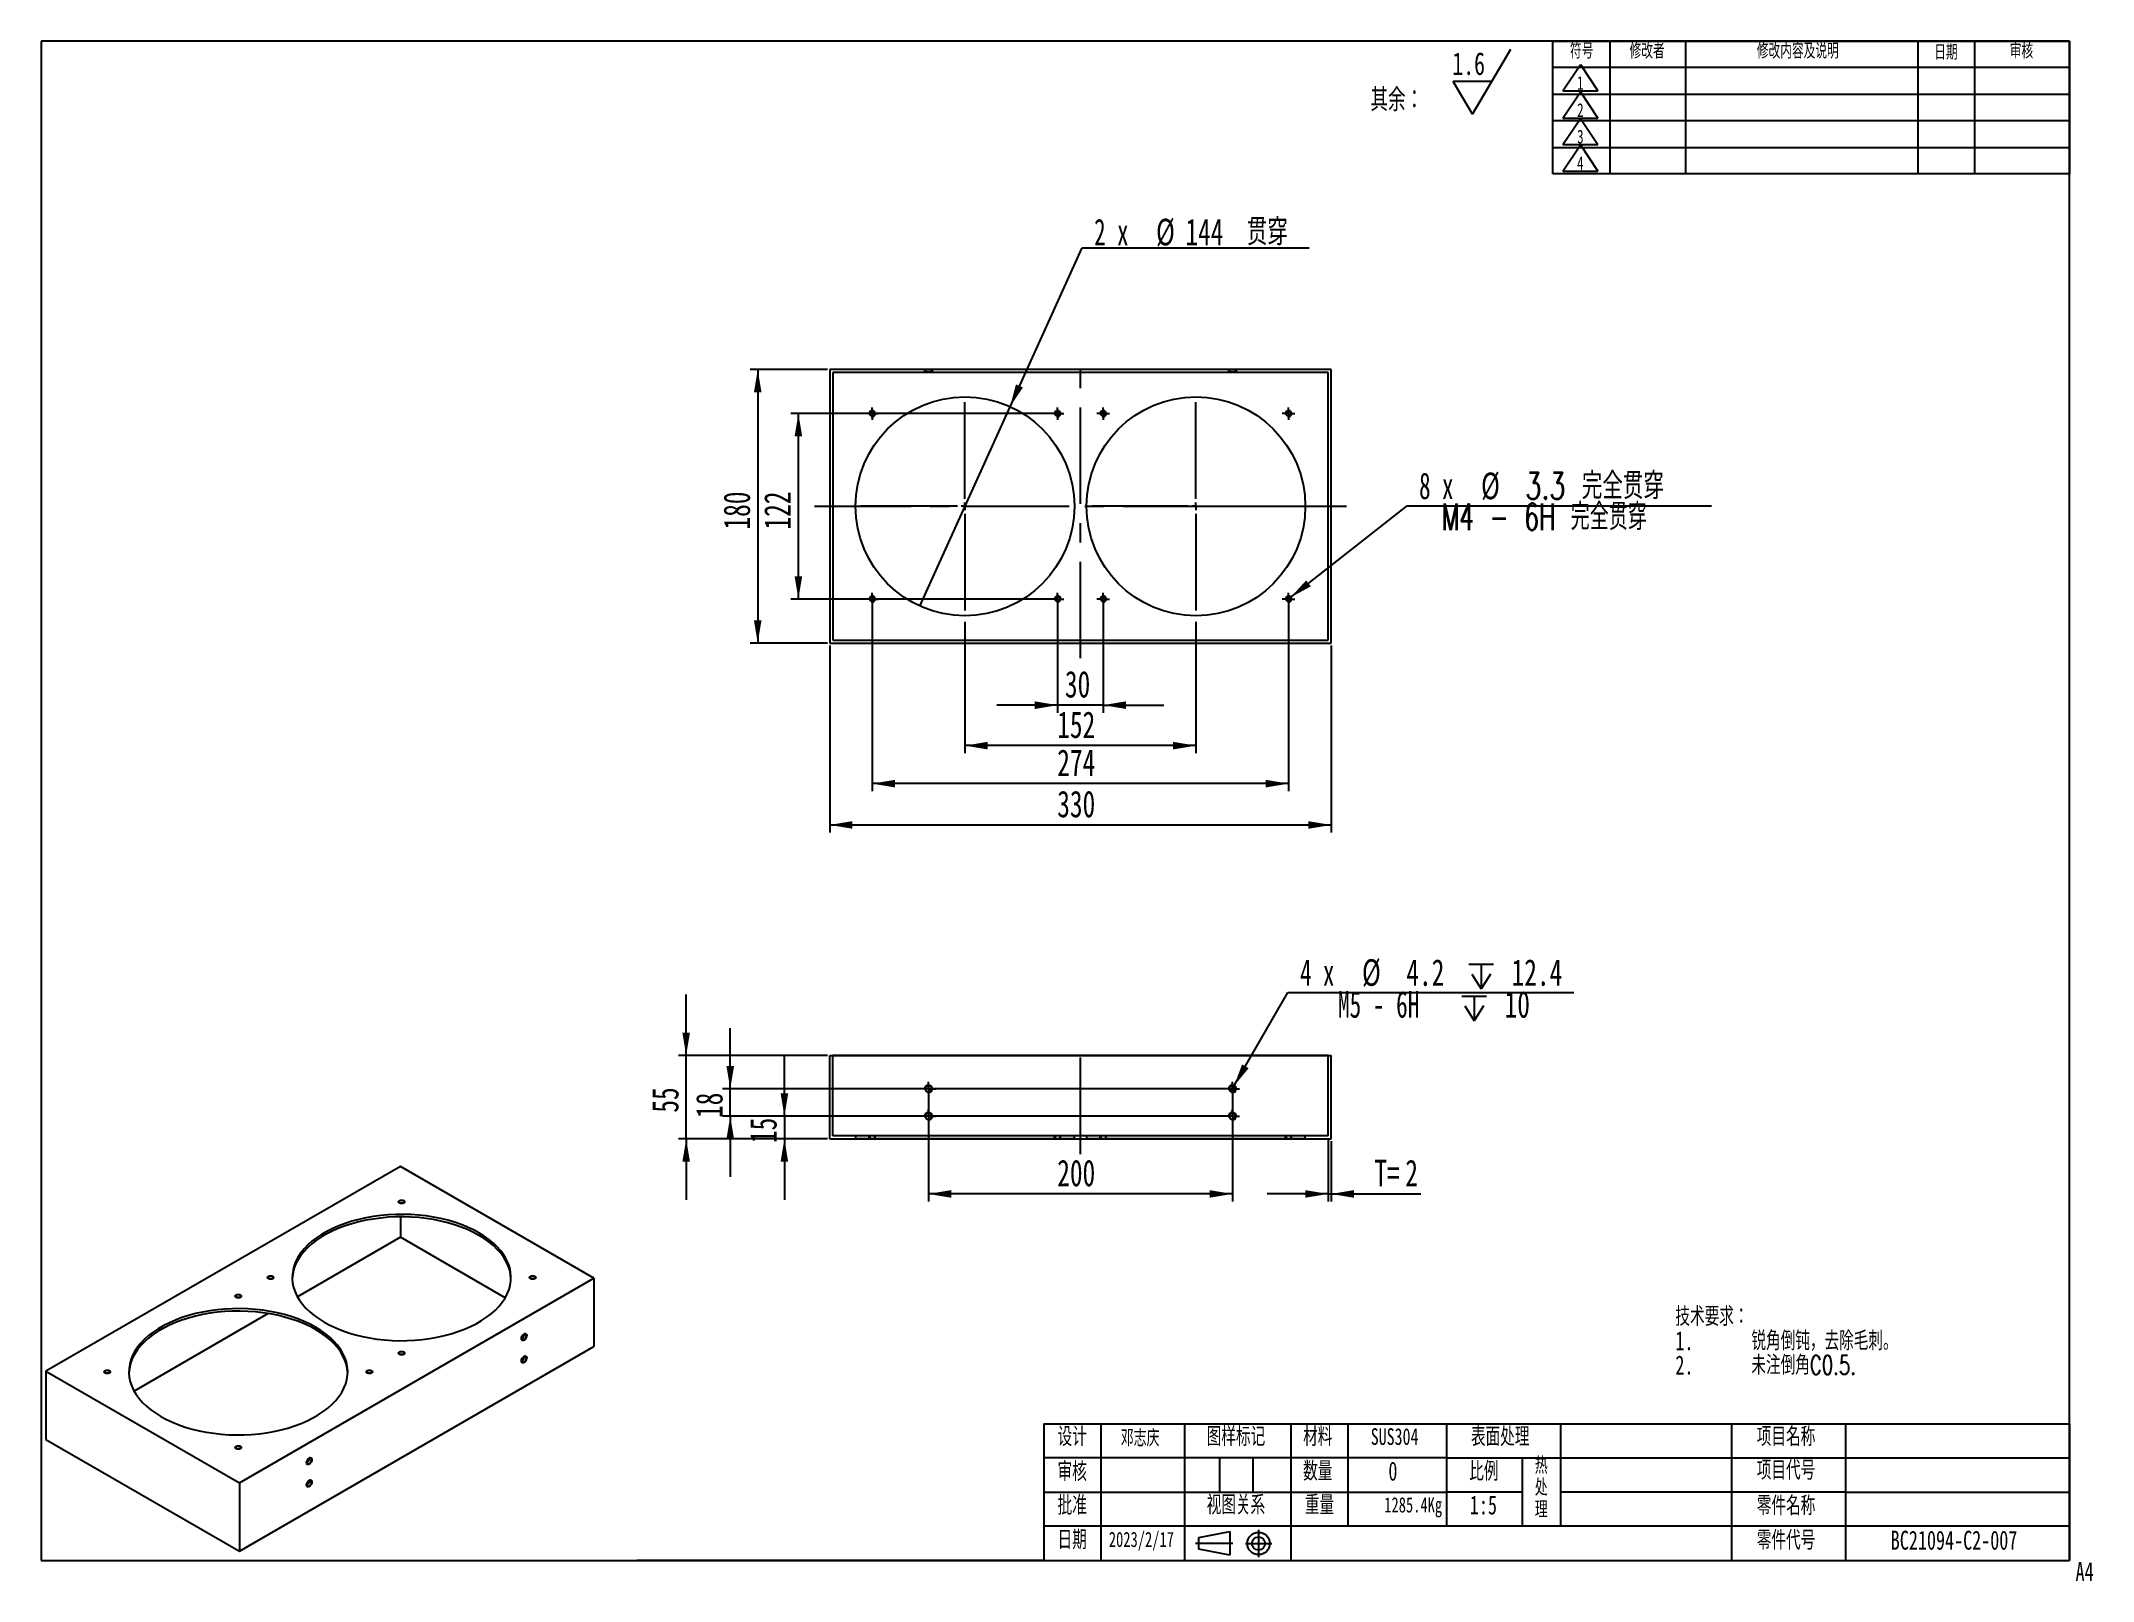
# Model space of a CAD drawing. Extents: x 25 to 295, y 2 to 205.
import ezdxf

# ---------------------------------------------------------------- set-up
doc = ezdxf.new("R2010")
doc.units = 0
doc.linetypes.add('CENTERX2', pattern=[20.32, 12.7, -2.54, 2.54, -2.54])
doc.linetypes.add('HIDDEN', pattern=[1.905, 1.27, -0.635])
doc.layers.get('0').update_dxf_attribs({"linetype": 'CONTINUOUS'})
for name, color, linetype in [('BOM', 7, 'CONTINUOUS'), ('CENTER', 52, 'CENTERX2'), ('FRAME', 7, 'CONTINUOUS'), ('NOTE', 7, 'CONTINUOUS'), ('SIZE', 5, 'CONTINUOUS')]:
    doc.layers.add(name, color=color, linetype=linetype)
doc.styles.add('SLDTEXTSTYLE0', font='TXT', dxfattribs={"width": 0.7, "bigfont": 'bigfont'})
doc.styles.add('SLDTEXTSTYLE1', font='TXT', dxfattribs={"width": 0.7})
doc.styles.add('SLDTEXTSTYLE2', font='TXT', dxfattribs={"width": 0.633333})
doc.styles.add('SLDTEXTSTYLE3', font='TXT', dxfattribs={"width": 0.65, "bigfont": 'bigfont'})
doc.styles.add('SLDTEXTSTYLE4', font='TXT', dxfattribs={"width": 0.642857})
doc.dimstyles.new('SLDDIMSTYLE0', dxfattribs={"dimtxt": 3.5, "dimasz": 3, "dimexe": 0, "dimexo": 0.0625, "dimgap": 0.875, "dimtad": 2, "dimdec": 3, "dimlfac": 5, "dimrnd": 1e-09, "dimzin": 12, "dimdsep": 46, "dimtxsty": 'SLDTEXTSTYLE1', "dimsah": 1, "dimcen": 0.09, "dimadec": 0, "dimazin": 0, "dimtfac": 1, "dimtdec": 3, "dimtmove": 0, "dimatfit": 0, "dimfxl": 1, "dimtolj": 1, "dimtzin": 12, "dimarcsym": 0})
doc.dimstyles.new('SLDDIMSTYLE1', dxfattribs={"dimtxt": 3.5, "dimasz": 3, "dimexe": 0, "dimexo": 0.0625, "dimgap": 0.875, "dimtad": 2, "dimdec": 3, "dimlfac": 5, "dimrnd": 1e-09, "dimzin": 12, "dimdsep": 46, "dimtxsty": 'SLDTEXTSTYLE1', "dimsah": 1, "dimcen": 0.09, "dimadec": 0, "dimazin": 0, "dimtfac": 1, "dimtdec": 3, "dimtofl": 0, "dimtmove": 0, "dimatfit": 3, "dimfxl": 1, "dimtolj": 1, "dimtzin": 12, "dimarcsym": 0})
doc.dimstyles.new('SLDDIMSTYLE2', dxfattribs={"dimtxt": 3.5, "dimasz": 3, "dimexe": 0, "dimexo": 0.0625, "dimgap": 0.875, "dimtad": 0, "dimtih": 1, "dimtoh": 1, "dimdec": 3, "dimlfac": 5, "dimrnd": 1e-09, "dimzin": 12, "dimdsep": 46, "dimtxsty": 'SLDTEXTSTYLE1', "dimblk1": 'NONE', "dimsah": 1, "dimcen": 0, "dimadec": 0, "dimazin": 0, "dimtfac": 1, "dimtdec": 3, "dimtmove": 0, "dimatfit": 3, "dimldrblk": 'NONE', "dimfxl": 1, "dimtolj": 1, "dimtzin": 12, "dimarcsym": 0})
doc.dimstyles.new('SLDDIMSTYLE3', dxfattribs={"dimtxt": 3.5, "dimasz": 3, "dimexe": 0, "dimexo": 0.0625, "dimgap": 0.875, "dimtad": 0, "dimtih": 1, "dimtoh": 1, "dimdec": 1, "dimlfac": 5, "dimrnd": 1e-09, "dimzin": 12, "dimdsep": 46, "dimtxsty": 'SLDTEXTSTYLE1', "dimblk1": 'NONE', "dimsah": 1, "dimcen": 0, "dimadec": 0, "dimazin": 0, "dimtfac": 1, "dimtdec": 3, "dimtmove": 0, "dimatfit": 3, "dimldrblk": 'NONE', "dimfxl": 1, "dimtolj": 1, "dimtzin": 12, "dimarcsym": 0})

msp = doc.modelspace()

# ---------------------------------------------------------------- texts
at = {"layer": 'BOM'}
for s, insert, char_height, attachment_point, style in [('符号', (227.77806, 204.6918), 2, 2, 'SLDTEXTSTYLE0'), ('修改者', (236.38704, 204.6918), 2, 2, 'SLDTEXTSTYLE0'), ('修改内容及说明', (256.22223, 204.6918), 2, 2, 'SLDTEXTSTYLE0'), ('日期', (275.71669, 204.52982), 2, 2, 'SLDTEXTSTYLE0'), ('审核', (285.66382, 204.69799), 2, 2, 'SLDTEXTSTYLE0'), ('设计', (160.71871, 22.54574), 2.5, 2, 'SLDTEXTSTYLE0'), ('邓志庆', (169.66345, 22.20819), 2.2, 2, 'SLDTEXTSTYLE0'), ('图样标记', (182.27157, 22.54574), 2.5, 2, 'SLDTEXTSTYLE0'), ('材料', (193.03864, 22.54574), 2.5, 2, 'SLDTEXTSTYLE0'), ('SUS304', (203.15323, 22.40478), 2.2, 2, 'SLDTEXTSTYLE1'), ('表面处理', (217.05521, 22.54574), 2.5, 2, 'SLDTEXTSTYLE0'), ('项目名称', (254.67371, 22.54574), 2.5, 2, 'SLDTEXTSTYLE0'), ('审核', (160.71871, 17.95556), 2.5, 2, 'SLDTEXTSTYLE0'), ('数量', (193.03864, 18.00344), 2.5, 2, 'SLDTEXTSTYLE0'), ('0', (202.92961, 18.00344), 2.5, 2, 'SLDTEXTSTYLE1'), ('比例', (214.89623, 17.98461), 2.5, 2, 'SLDTEXTSTYLE0'), ('项目代号', (254.67371, 18.121), 2.5, 2, 'SLDTEXTSTYLE0'), ('批准', (160.71871, 13.50492), 2.5, 2, 'SLDTEXTSTYLE0'), ('视图关系', (182.27157, 13.5523), 2.5, 2, 'SLDTEXTSTYLE0'), ('重量', (193.26826, 13.5523), 2.5, 2, 'SLDTEXTSTYLE0'), ('零件名称', (254.67371, 13.45176), 2.5, 2, 'SLDTEXTSTYLE0'), ('1285.4Kg', (209.40986, 13.31716), 2, 3, 'SLDTEXTSTYLE1'), ('1:5', (214.84242, 13.5523), 2.5, 2, 'SLDTEXTSTYLE1'), ('日期', (160.71871, 8.96809), 2.5, 2, 'SLDTEXTSTYLE0'), ('2023/2/17', (169.825, 8.76739), 2, 2, 'SLDTEXTSTYLE1'), ('零件代号', (254.67371, 8.91103), 2.5, 2, 'SLDTEXTSTYLE0'), ('BC21094-C2-007', (276.78778, 8.91103), 2.5, 2, 'SLDTEXTSTYLE1'), ('A4', (293.96721, 4.79477), 2.5, 2, 'SLDTEXTSTYLE1')]:
    msp.add_mtext(s, dxfattribs=dict(at, insert=insert, char_height=char_height, attachment_point=attachment_point, style=style))

# ---------------------------------------------------------------- blocks, each defined once
blk = doc.blocks.new('SW_NOTE_0')
at = {"layer": 'NOTE', "color": 0, "char_height": 2.5, "attachment_point": 1}
for s, insert, style in [('技术要求：', (0, 3.22), 'SLDTEXTSTYLE0'), ('锐角倒钝，去除毛刺。', (10, 0.02), 'SLDTEXTSTYLE0'), ('1.', (0, 0.02), 'SLDTEXTSTYLE1'), ('2.', (0, -3.18), 'SLDTEXTSTYLE1'), ('未注倒角C0.5.', (10, -3.18), 'SLDTEXTSTYLE0')]:
    blk.add_mtext(s, dxfattribs=dict(at, insert=insert, style=style))
blk = doc.blocks.new('SW_NOTE_0_1')
at = {"layer": 'NOTE', "color": 0}
for p, q in [((13.41, 0.49), (18.47, 9.06)), ((13.41, 0.49), (10.89, 4.78)), ((15.94, 4.78), (10.89, 4.78))]:
    blk.add_line(p, q, dxfattribs=at)
at = {"layer": 'NOTE', "color": 0, "char_height": 3, "attachment_point": 1}
for s, insert, style in [('1.6', (10.78, 8.64), 'SLDTEXTSTYLE1'), ('其余：', (0, 3.87), 'SLDTEXTSTYLE0')]:
    blk.add_mtext(s, dxfattribs=dict(at, insert=insert, style=style))
blk = doc.blocks.new('SW_NOTE_0_2')
at = {"layer": 'BOM', "color": 0, "char_height": 2.2, "attachment_point": 2, "style": 'SLDTEXTSTYLE0'}
for s, insert in [('热', (1.27, 2.84)), ('处', (1.27, -0.06)), ('理', (1.27, -2.96))]:
    blk.add_mtext(s, dxfattribs=dict(at, insert=insert))
blk = doc.blocks.new('SW_SYMBOL_T__1')
at = {"layer": 'BOM', "color": 0}
for p, q in [((-300, 0), (800, 1650)), ((800, 1650), (1900, 0)), ((-300, 0), (1900, 0))]:
    blk.add_line(p, q, dxfattribs=at)
at = {"layer": 'BOM', "color": 0, "insert": (800, 500), "char_height": 859, "attachment_point": 5, "style": 'SLDTEXTSTYLE1'}
blk.add_mtext('1', dxfattribs=at)
blk = doc.blocks.new('SW_SYMBOL_T__2')
at = {"layer": 'BOM', "color": 0}
for p, q in [((-300, 0), (800, 1650)), ((800, 1650), (1900, 0)), ((-300, 0), (1900, 0))]:
    blk.add_line(p, q, dxfattribs=at)
at = {"layer": 'BOM', "color": 0, "insert": (800, 500), "char_height": 859, "attachment_point": 5, "style": 'SLDTEXTSTYLE1'}
blk.add_mtext('2', dxfattribs=at)
blk = doc.blocks.new('SW_SYMBOL_T__3')
at = {"layer": 'BOM', "color": 0}
for p, q in [((-300, 0), (800, 1650)), ((800, 1650), (1900, 0)), ((-300, 0), (1900, 0))]:
    blk.add_line(p, q, dxfattribs=at)
at = {"layer": 'BOM', "color": 0, "insert": (800, 500), "char_height": 859, "attachment_point": 5, "style": 'SLDTEXTSTYLE1'}
blk.add_mtext('3', dxfattribs=at)
blk = doc.blocks.new('SW_SYMBOL_T__4')
at = {"layer": 'BOM', "color": 0}
for p, q in [((-300, 0), (800, 1650)), ((800, 1650), (1900, 0)), ((-300, 0), (1900, 0))]:
    blk.add_line(p, q, dxfattribs=at)
at = {"layer": 'BOM', "color": 0, "insert": (800, 500), "char_height": 859, "attachment_point": 5, "style": 'SLDTEXTSTYLE1'}
blk.add_mtext('4', dxfattribs=at)
blk = doc.blocks.new('_D')
at = {"layer": 'SIZE', "transparency": 16777216}
for p, q in [((158.8, 131.25), (158.8, 116.58)), ((164.8, 131.25), (164.8, 116.58)), ((158.8, 117.58), (150.8, 117.58)), ((164.8, 117.58), (158.8, 117.58)), ((164.8, 117.58), (172.8, 117.58))]:
    blk.add_line(p, q, dxfattribs=at)
for points in [[(158.8, 117.58), (155.8, 118.08), (155.8, 117.08)], [(164.8, 117.58), (167.8, 117.08), (167.8, 118.08)]]:
    blk.add_solid(points, dxfattribs=at)
at = {"layer": 'SIZE', "transparency": 16777216, "insert": (159.76, 122.09), "char_height": 3.5, "attachment_point": 1, "style": 'SLDTEXTSTYLE1'}
blk.add_mtext('30', dxfattribs=at)
blk = doc.blocks.new('_D_1')
at = {"layer": 'SIZE', "transparency": 16777216}
for p, q in [((146.6, 128.55), (146.6, 111.25)), ((177, 128.55), (177, 111.25)), ((177, 112.25), (146.6, 112.25))]:
    blk.add_line(p, q, dxfattribs=at)
for points in [[(146.6, 112.25), (149.6, 111.75), (149.6, 112.75)], [(177, 112.25), (174, 112.75), (174, 111.75)]]:
    blk.add_solid(points, dxfattribs=at)
at = {"layer": 'SIZE', "transparency": 16777216, "insert": (158.75, 116.76), "char_height": 3.5, "attachment_point": 1, "style": 'SLDTEXTSTYLE1'}
blk.add_mtext('152', dxfattribs=at)
blk = doc.blocks.new('_D_2')
at = {"layer": 'SIZE', "transparency": 16777216}
for p, q in [((134.4, 131.25), (134.4, 106.25)), ((189.2, 131.25), (189.2, 106.25)), ((189.2, 107.25), (134.4, 107.25))]:
    blk.add_line(p, q, dxfattribs=at)
for points in [[(134.4, 107.25), (137.4, 106.75), (137.4, 107.75)], [(189.2, 107.25), (186.2, 107.75), (186.2, 106.75)]]:
    blk.add_solid(points, dxfattribs=at)
at = {"layer": 'SIZE', "transparency": 16777216, "insert": (158.75, 111.76), "char_height": 3.5, "attachment_point": 1, "style": 'SLDTEXTSTYLE1'}
blk.add_mtext('274', dxfattribs=at)
blk = doc.blocks.new('_D_3')
at = {"layer": 'SIZE', "transparency": 16777216}
for p, q in [((128.8, 125.45), (128.8, 100.81)), ((194.8, 125.45), (194.8, 100.81)), ((128.8, 101.81), (194.8, 101.81))]:
    blk.add_line(p, q, dxfattribs=at)
for points in [[(128.8, 101.81), (131.8, 101.31), (131.8, 102.31)], [(194.8, 101.81), (191.8, 102.31), (191.8, 101.31)]]:
    blk.add_solid(points, dxfattribs=at)
at = {"layer": 'SIZE', "transparency": 16777216, "insert": (158.75, 106.32), "char_height": 3.5, "attachment_point": 1, "style": 'SLDTEXTSTYLE1'}
blk.add_mtext('330', dxfattribs=at)
blk = doc.blocks.new('_D_4')
at = {"layer": 'SIZE', "transparency": 16777216}
for p, q in [((158.5, 155.95), (123.68, 155.95)), ((124.68, 131.55), (124.68, 155.95)), ((158.5, 131.55), (123.68, 131.55))]:
    blk.add_line(p, q, dxfattribs=at)
for points in [[(124.68, 155.95), (124.18, 152.95), (125.18, 152.95)], [(124.68, 131.55), (125.18, 134.55), (124.18, 134.55)]]:
    blk.add_solid(points, dxfattribs=at)
at = {"layer": 'SIZE', "transparency": 16777216, "insert": (120.17, 140.7), "char_height": 3.5, "attachment_point": 1, "rotation": 90, "style": 'SLDTEXTSTYLE1'}
blk.add_mtext('122', dxfattribs=at)
blk = doc.blocks.new('_D_5')
at = {"layer": 'SIZE', "transparency": 16777216}
for p, q in [((128.5, 161.75), (118.33, 161.75)), ((119.33, 161.75), (119.33, 125.75)), ((128.5, 125.75), (118.33, 125.75))]:
    blk.add_line(p, q, dxfattribs=at)
for points in [[(119.33, 161.75), (118.83, 158.75), (119.83, 158.75)], [(119.33, 125.75), (119.83, 128.75), (118.83, 128.75)]]:
    blk.add_solid(points, dxfattribs=at)
at = {"layer": 'SIZE', "transparency": 16777216, "insert": (114.82, 140.7), "char_height": 3.5, "attachment_point": 1, "rotation": 90, "style": 'SLDTEXTSTYLE1'}
blk.add_mtext('180', dxfattribs=at)
blk = doc.blocks.new('_D_6')
at = {"layer": 'SIZE', "transparency": 16777216}
for p, q in [((152.54, 156.87), (162.02, 177.8)), ((162.02, 177.8), (191.92, 177.8)), ((140.66, 130.63), (152.54, 156.87))]:
    blk.add_line(p, q, dxfattribs=at)
blk.add_solid([(152.54, 156.87), (154.23, 159.4), (153.32, 159.81)], dxfattribs=at)
at = {"layer": 'SIZE', "transparency": 16777216, "char_height": 3.5, "attachment_point": 1}
for s, insert, style in [('2 x', (163.61, 181.61), 'SLDTEXTSTYLE2'), ('%%c', (171.75, 181.61), 'SLDTEXTSTYLE1'), ('144', (175.62, 181.61), 'SLDTEXTSTYLE1'), ('贯穿', (183.7, 181.61), 'SLDTEXTSTYLE0')]:
    blk.add_mtext(s, dxfattribs=dict(at, insert=insert, style=style))
blk = doc.blocks.new('_NONE')
blk = doc.blocks.new('_D_7')
at = {"layer": 'SIZE', "transparency": 16777216}
for p, q in [((189.46, 131.76), (204.79, 143.82)), ((204.79, 143.82), (244.88, 143.82)), ((188.94, 131.35), (189.46, 131.76))]:
    blk.add_line(p, q, dxfattribs=at)
blk.add_solid([(189.46, 131.76), (192.13, 133.22), (191.51, 134)], dxfattribs=at)
at = {"layer": 'SIZE', "transparency": 16777216, "char_height": 3.5, "attachment_point": 1}
for s, insert, style in [('3.3 完全贯穿', (220.37, 148.2), 'SLDTEXTSTYLE0'), ('8 x', (206.38, 148.2), 'SLDTEXTSTYLE2'), ('%%c', (214.53, 148.2), 'SLDTEXTSTYLE1'), ('M4 - 6H 完全贯穿', (209.33, 144.13), 'SLDTEXTSTYLE3')]:
    blk.add_mtext(s, dxfattribs=dict(at, insert=insert, style=style))
blk = doc.blocks.new('SW_CENTERMARKSYMBOL_0')
at = {"layer": 'CENTER', "color": 0}
for p, q in [((0, 1), (0, 14.9)), ((-1, 0), (-14.9, 0)), ((0, 0), (-0.5, 0)), ((0, 0), (0, 0.5)), ((0, 0), (0, -0.5)), ((0, 0), (0.5, 0)), ((1, 0), (14.9, 0)), ((0, -1), (0, -14.9))]:
    blk.add_line(p, q, dxfattribs=at)
blk = doc.blocks.new('SW_CENTERMARKSYMBOL_1')
at = {"layer": 'CENTER', "color": 0}
for p, q in [((0, 1), (0, 14.9)), ((-1, 0), (-14.9, 0)), ((0, 0), (-0.5, 0)), ((0, 0), (0, 0.5)), ((0, 0), (0, -0.5)), ((0, 0), (0.5, 0)), ((1, 0), (14.9, 0)), ((0, -1), (0, -14.9))]:
    blk.add_line(p, q, dxfattribs=at)
blk = doc.blocks.new('SW_CENTERMARKSYMBOL_2')
at = {"layer": 'CENTER', "color": 0}
for p, q in [((-0.5, 0), (-0.83, 0)), ((0, 0), (-0.5, 0)), ((0, 0.5), (0, 0.83)), ((0, 0), (0, 0.5)), ((0, 0), (0, -0.5)), ((0, 0), (0.5, 0)), ((0.5, 0), (0.83, 0)), ((0, -0.5), (0, -0.83))]:
    blk.add_line(p, q, dxfattribs=at)
blk = doc.blocks.new('SW_CENTERMARKSYMBOL_3')
at = {"layer": 'CENTER', "color": 0}
for p, q in [((-0.5, 0), (-0.83, 0)), ((0, 0), (-0.5, 0)), ((0, 0.5), (0, 0.83)), ((0, 0), (0, 0.5)), ((0, 0), (0, -0.5)), ((0, 0), (0.5, 0)), ((0.5, 0), (0.83, 0)), ((0, -0.5), (0, -0.83))]:
    blk.add_line(p, q, dxfattribs=at)
blk = doc.blocks.new('SW_CENTERMARKSYMBOL_4')
at = {"layer": 'CENTER', "color": 0}
for p, q in [((-0.5, 0), (-0.83, 0)), ((0, 0), (-0.5, 0)), ((0, 0.5), (0, 0.83)), ((0, 0), (0, 0.5)), ((0, 0), (0, -0.5)), ((0, 0), (0.5, 0)), ((0.5, 0), (0.83, 0)), ((0, -0.5), (0, -0.83))]:
    blk.add_line(p, q, dxfattribs=at)
blk = doc.blocks.new('SW_CENTERMARKSYMBOL_5')
at = {"layer": 'CENTER', "color": 0}
for p, q in [((-0.5, 0), (-0.83, 0)), ((0, 0), (-0.5, 0)), ((0, 0.5), (0, 0.83)), ((0, 0), (0, 0.5)), ((0, 0), (0, -0.5)), ((0, 0), (0.5, 0)), ((0.5, 0), (0.83, 0)), ((0, -0.5), (0, -0.83))]:
    blk.add_line(p, q, dxfattribs=at)
blk = doc.blocks.new('SW_CENTERMARKSYMBOL_6')
at = {"layer": 'CENTER', "color": 0}
for p, q in [((-0.5, 0), (-0.83, 0)), ((0, 0), (-0.5, 0)), ((0, 0.5), (0, 0.83)), ((0, 0), (0, 0.5)), ((0, 0), (0, -0.5)), ((0, 0), (0.5, 0)), ((0.5, 0), (0.83, 0)), ((0, -0.5), (0, -0.83))]:
    blk.add_line(p, q, dxfattribs=at)
blk = doc.blocks.new('SW_CENTERMARKSYMBOL_7')
at = {"layer": 'CENTER', "color": 0}
for p, q in [((-0.5, 0), (-0.83, 0)), ((0, 0), (-0.5, 0)), ((0, 0.5), (0, 0.83)), ((0, 0), (0, 0.5)), ((0, 0), (0, -0.5)), ((0, 0), (0.5, 0)), ((0.5, 0), (0.83, 0)), ((0, -0.5), (0, -0.83))]:
    blk.add_line(p, q, dxfattribs=at)
blk = doc.blocks.new('SW_CENTERMARKSYMBOL_8')
at = {"layer": 'CENTER', "color": 0}
for p, q in [((-0.5, 0), (-0.83, 0)), ((0, 0), (-0.5, 0)), ((0, 0.5), (0, 0.83)), ((0, 0), (0, 0.5)), ((0, 0), (0, -0.5)), ((0, 0), (0.5, 0)), ((0.5, 0), (0.83, 0)), ((0, -0.5), (0, -0.83))]:
    blk.add_line(p, q, dxfattribs=at)
blk = doc.blocks.new('SW_CENTERMARKSYMBOL_9')
at = {"layer": 'CENTER', "color": 0}
for p, q in [((-0.5, 0), (-0.83, 0)), ((0, 0), (-0.5, 0)), ((0, 0.5), (0, 0.83)), ((0, 0), (0, 0.5)), ((0, 0), (0, -0.5)), ((0, 0), (0.5, 0)), ((0.5, 0), (0.83, 0)), ((0, -0.5), (0, -0.83))]:
    blk.add_line(p, q, dxfattribs=at)
blk = doc.blocks.new('_D_8')
at = {"layer": 'SIZE', "transparency": 16777216}
for p, q in [((141.8, 66.78), (141.8, 52.24)), ((181.8, 66.78), (181.8, 52.24)), ((181.8, 53.24), (141.8, 53.24))]:
    blk.add_line(p, q, dxfattribs=at)
for points in [[(141.8, 53.24), (144.8, 52.74), (144.8, 53.74)], [(181.8, 53.24), (178.8, 53.74), (178.8, 52.74)]]:
    blk.add_solid(points, dxfattribs=at)
at = {"layer": 'SIZE', "transparency": 16777216, "insert": (158.75, 57.75), "char_height": 3.5, "attachment_point": 1, "style": 'SLDTEXTSTYLE1'}
blk.add_mtext('200', dxfattribs=at)
blk = doc.blocks.new('_D_9')
at = {"layer": 'SIZE', "transparency": 16777216}
for p, q in [((122.84, 63.48), (122.84, 71.48)), ((181.5, 63.48), (121.84, 63.48)), ((122.84, 63.48), (122.84, 60.48)), ((128.5, 60.48), (121.84, 60.48)), ((122.84, 60.48), (122.84, 52.48))]:
    blk.add_line(p, q, dxfattribs=at)
for points in [[(122.84, 63.48), (123.34, 66.48), (122.34, 66.48)], [(122.84, 60.48), (122.34, 57.48), (123.34, 57.48)]]:
    blk.add_solid(points, dxfattribs=at)
at = {"layer": 'SIZE', "transparency": 16777216, "insert": (118.32, 59.94), "char_height": 3.5, "attachment_point": 1, "rotation": 90, "style": 'SLDTEXTSTYLE1'}
blk.add_mtext('15', dxfattribs=at)
blk = doc.blocks.new('_D_10')
at = {"layer": 'SIZE', "transparency": 16777216}
for p, q in [((115.71, 67.08), (115.71, 75.08)), ((181.5, 67.08), (114.71, 67.08)), ((115.71, 63.48), (115.71, 67.08)), ((181.5, 63.48), (114.71, 63.48)), ((115.71, 63.48), (115.71, 55.48))]:
    blk.add_line(p, q, dxfattribs=at)
for points in [[(115.71, 67.08), (116.21, 70.08), (115.21, 70.08)], [(115.71, 63.48), (115.21, 60.48), (116.21, 60.48)]]:
    blk.add_solid(points, dxfattribs=at)
at = {"layer": 'SIZE', "transparency": 16777216, "insert": (111.2, 63.24), "char_height": 3.5, "attachment_point": 1, "rotation": 90, "style": 'SLDTEXTSTYLE1'}
blk.add_mtext('18', dxfattribs=at)
blk = doc.blocks.new('SW_SYMBOL_HOLE_DEPTH')
at = {"layer": 'SIZE', "color": 0}
for p, q in [((0, 875), (800, 875)), ((400, 875), (400, 75)), ((100, 555), (400, 75)), ((700, 555), (400, 75))]:
    blk.add_line(p, q, dxfattribs=at)
blk = doc.blocks.new('_D_11')
at = {"layer": 'SIZE', "transparency": 16777216}
for p, q in [((182.01, 67.44), (189.12, 79.76)), ((189.12, 79.76), (226.76, 79.76)), ((181.59, 66.72), (182.01, 67.44))]:
    blk.add_line(p, q, dxfattribs=at)
blk.add_solid([(182.01, 67.44), (183.94, 69.79), (183.08, 70.29)], dxfattribs=at)
at = {"layer": 'SIZE', "transparency": 16777216, "xscale": 0.004072727272727273, "yscale": 0.004072727272727273, "zscale": 0.004072727272727273}
for p in [(212.91, 79.92), (211.99, 75.72)]:
    blk.add_blockref('SW_SYMBOL_HOLE_DEPTH', p, dxfattribs=at)
at = {"layer": 'SIZE', "transparency": 16777216, "char_height": 3.5, "attachment_point": 1}
for s, insert, style in [('4 x', (190.71, 84.14), 'SLDTEXTSTYLE2'), ('%%c', (198.86, 84.14), 'SLDTEXTSTYLE1'), ('4.2', (204.7, 84.14), 'SLDTEXTSTYLE1'), ('12.4', (218.55, 84.14), 'SLDTEXTSTYLE1'), ('M5 - 6H', (195.7, 79.94), 'SLDTEXTSTYLE4'), ('10', (217.63, 79.94), 'SLDTEXTSTYLE1')]:
    blk.add_mtext(s, dxfattribs=dict(at, insert=insert, style=style))
blk = doc.blocks.new('_D_12')
at = {"layer": 'SIZE', "transparency": 16777216}
for p, q in [((109.91, 71.48), (109.91, 79.48)), ((128.5, 71.48), (108.91, 71.48)), ((109.91, 60.48), (109.91, 71.48)), ((128.5, 60.48), (108.91, 60.48)), ((109.91, 60.48), (109.91, 52.48))]:
    blk.add_line(p, q, dxfattribs=at)
for points in [[(109.91, 71.48), (110.41, 74.48), (109.41, 74.48)], [(109.91, 60.48), (109.41, 57.48), (110.41, 57.48)]]:
    blk.add_solid(points, dxfattribs=at)
at = {"layer": 'SIZE', "transparency": 16777216, "insert": (105.4, 63.94), "char_height": 3.5, "attachment_point": 1, "rotation": 90, "style": 'SLDTEXTSTYLE1'}
blk.add_mtext('55', dxfattribs=at)
blk = doc.blocks.new('_D_13')
at = {"layer": 'SIZE', "transparency": 16777216}
for p, q in [((194.4, 60.58), (194.4, 52.24)), ((194.8, 60.18), (194.8, 52.24)), ((194.4, 53.24), (186.4, 53.24)), ((194.4, 53.24), (194.8, 53.24)), ((194.8, 53.24), (206.6, 53.24))]:
    blk.add_line(p, q, dxfattribs=at)
for points in [[(194.4, 53.24), (191.4, 53.74), (191.4, 52.74)], [(194.8, 53.24), (197.8, 52.74), (197.8, 53.74)]]:
    blk.add_solid(points, dxfattribs=at)
at = {"layer": 'SIZE', "transparency": 16777216, "char_height": 3.5, "attachment_point": 1, "style": 'SLDTEXTSTYLE1'}
for s, insert in [('T=', (200.49, 57.75)), ('2', (204.56, 57.75))]:
    blk.add_mtext(s, dxfattribs=dict(at, insert=insert))
blk = doc.blocks.new('SW_CENTERMARKSYMBOL_10')
at = {"layer": 'CENTER', "color": 0}
for p, q in [((-0.5, 0), (-0.92, 0)), ((0, 0), (-0.5, 0)), ((0, 0.5), (0, 0.92)), ((0, 0), (0, 0.5)), ((0, 0), (0, -0.5)), ((0, 0), (0.5, 0)), ((0.5, 0), (0.92, 0)), ((0, -0.5), (0, -0.92))]:
    blk.add_line(p, q, dxfattribs=at)
blk = doc.blocks.new('SW_CENTERMARKSYMBOL_11')
at = {"layer": 'CENTER', "color": 0}
for p, q in [((-0.5, 0), (-0.92, 0)), ((0, 0), (-0.5, 0)), ((0, 0.5), (0, 0.92)), ((0, 0), (0, 0.5)), ((0, 0), (0, -0.5)), ((0, 0), (0.5, 0)), ((0.5, 0), (0.92, 0)), ((0, -0.5), (0, -0.92))]:
    blk.add_line(p, q, dxfattribs=at)
blk = doc.blocks.new('SW_CENTERMARKSYMBOL_12')
at = {"layer": 'CENTER', "color": 0}
for p, q in [((-0.5, 0), (-0.92, 0)), ((0, 0), (-0.5, 0)), ((0, 0.5), (0, 0.92)), ((0, 0), (0, 0.5)), ((0, 0), (0, -0.5)), ((0, 0), (0.5, 0)), ((0.5, 0), (0.92, 0)), ((0, -0.5), (0, -0.92))]:
    blk.add_line(p, q, dxfattribs=at)
blk = doc.blocks.new('SW_CENTERMARKSYMBOL_13')
at = {"layer": 'CENTER', "color": 0}
for p, q in [((-0.5, 0), (-0.92, 0)), ((0, 0), (-0.5, 0)), ((0, 0.5), (0, 0.92)), ((0, 0), (0, 0.5)), ((0, 0), (0, -0.5)), ((0, 0), (0.5, 0)), ((0.5, 0), (0.92, 0)), ((0, -0.5), (0, -0.92))]:
    blk.add_line(p, q, dxfattribs=at)

# ---------------------------------------------------------------- dimensions: what is measured, and where the dimension line sits
at = {"layer": 'SIZE'}
for p1, p2, text, dimstyle, picture, middle in [((140.66061, 130.63486), (152.54116, 156.87019), '2 x <> 贯穿', 'SLDDIMSTYLE2', '_D_6', (177.76294, 179.48522)), ((188.94152, 131.3485), (189.46025, 131.75656), '8 x <> 完全贯穿\\PM4 - 6H 完全贯穿\\P', 'SLDDIMSTYLE3', '_D_7', (225.62891, 143.75253)), ((181.59088, 66.71511), (182.01088, 67.44257), '4 x <> {\\fGDT;x} 12.4\\PM5 - 6H {\\fGDT;x} 10\\P', 'SLDDIMSTYLE3', '_D_11', (208.73511, 79.63009))]:
    dim = msp.add_diameter_dim_2p(p1=p1, p2=p2, text=text, dimstyle=dimstyle, dxfattribs=at)
    dim.commit()
    dim.dimension.update_dxf_attribs({"geometry": picture, "text_midpoint": middle, "dimtype": 163})
for base, p1, p2, angle, dimstyle, picture, middle in [((119.33145, 125.75253), (128.80088, 161.75253), (128.80088, 125.75253), 90, 'SLDDIMSTYLE1', '_D_5', (119.33145, 143.75253)), ((124.68386, 155.95253), (158.80088, 131.55253), (158.80088, 155.95253), 90, 'SLDDIMSTYLE1', '_D_4', (124.68386, 143.75253)), ((109.91238, 71.47884), (128.80088, 60.47884), (128.80088, 71.47884), 90, 'SLDDIMSTYLE0', '_D_12', (109.91238, 65.97884)), ((115.70704, 67.07884), (181.80088, 63.47884), (181.80088, 67.07884), 90, 'SLDDIMSTYLE0', '_D_10', (115.70704, 65.27884)), ((122.83571, 60.47884), (181.80088, 63.47884), (128.80088, 60.47884), 90, 'SLDDIMSTYLE0', '_D_9', (122.83571, 61.97884)), ((141.80088, 53.23956), (181.80088, 67.07884), (141.80088, 67.07884), 0, 'SLDDIMSTYLE1', '_D_8', (161.80088, 53.23956))]:
    dim = msp.add_linear_dim(base=base, p1=p1, p2=p2, angle=angle, dimstyle=dimstyle, dxfattribs=at)
    dim.commit()
    dim.dimension.update_dxf_attribs({"geometry": picture, "text_midpoint": middle, "dimtype": 160})
for base, p1, p2, dimstyle, picture, middle in [((134.40088, 107.24939), (189.20088, 131.55253), (134.40088, 131.55253), 'SLDDIMSTYLE1', '_D_2', (161.80088, 107.24939)), ((158.80088, 117.58113), (164.80088, 131.55253), (158.80088, 131.55253), 'SLDDIMSTYLE0', '_D', (161.80088, 117.58113)), ((146.60088, 112.25222), (177.00088, 128.85253), (146.60088, 128.85253), 'SLDDIMSTYLE1', '_D_1', (161.80088, 112.25222)), ((194.80088, 101.80619), (128.80088, 125.75253), (194.80088, 125.75253), 'SLDDIMSTYLE1', '_D_3', (161.80088, 101.80619))]:
    dim = msp.add_linear_dim(base=base, p1=p1, p2=p2, dimstyle=dimstyle, dxfattribs=at)
    dim.commit()
    dim.dimension.update_dxf_attribs({"geometry": picture, "text_midpoint": middle, "dimtype": 160})
dim = msp.add_linear_dim(base=(194.80088, 53.23956), p1=(194.40088, 60.87884), p2=(194.80088, 60.47884), text='T=<>', dimstyle='SLDDIMSTYLE0', dxfattribs=at)
dim.commit()
dim.dimension.update_dxf_attribs({"geometry": '_D_13', "text_midpoint": (203.54253, 53.23956), "dimtype": 160})

# ---------------------------------------------------------------- linework, layer by layer
at = {"color": 7, "linetype": 'Continuous'}
for p, q in [((194.80088, 161.75253), (128.80088, 161.75253)), ((128.80088, 161.75253), (128.80088, 125.75253)), ((194.40088, 161.35253), (129.20088, 161.35253)), ((129.20088, 161.35253), (129.20088, 126.15253)), ((141.30088, 161.75253), (141.30088, 161.45253)), ((141.30088, 161.75253), (141.30088, 161.45253)), ((141.38088, 161.75253), (141.38088, 161.35253)), ((141.38088, 161.75253), (141.38088, 161.35253)), ((141.38088, 161.75253), (142.22088, 161.75253)), ((141.38088, 161.75253), (142.22088, 161.75253)), ((142.22088, 161.35253), (141.38088, 161.35253)), ((142.22088, 161.35253), (141.38088, 161.35253)), ((142.22088, 161.35253), (142.22088, 161.75253)), ((142.22088, 161.35253), (142.22088, 161.75253)), ((142.30088, 161.75253), (142.30088, 161.45253)), ((142.30088, 161.75253), (142.30088, 161.45253)), ((181.30088, 161.75253), (181.30088, 161.45253)), ((181.30088, 161.75253), (181.30088, 161.45253)), ((181.38088, 161.75253), (181.38088, 161.35253)), ((181.38088, 161.75253), (181.38088, 161.35253)), ((181.38088, 161.75253), (182.22088, 161.75253)), ((181.38088, 161.75253), (182.22088, 161.75253)), ((182.22088, 161.35253), (181.38088, 161.35253)), ((182.22088, 161.35253), (181.38088, 161.35253)), ((182.22088, 161.35253), (182.22088, 161.75253)), ((182.22088, 161.35253), (182.22088, 161.75253)), ((182.30088, 161.75253), (182.30088, 161.45253)), ((182.30088, 161.75253), (182.30088, 161.45253)), ((194.40088, 126.15253), (194.40088, 161.35253)), ((194.80088, 125.75253), (194.80088, 161.75253)), ((128.80088, 125.75253), (194.80088, 125.75253)), ((129.20088, 126.15253), (194.40088, 126.15253)), ((128.80088, 60.47884), (128.80088, 71.47884)), ((128.80088, 71.47884), (194.80088, 71.47884)), ((194.40088, 71.47884), (129.20088, 71.47884)), ((129.20088, 60.87884), (129.20088, 71.47884)), ((194.40088, 60.87884), (194.40088, 71.47884)), ((194.80088, 60.47884), (194.80088, 71.47884)), ((128.80088, 60.47884), (194.80088, 60.47884)), ((194.40088, 60.87884), (129.20088, 60.87884)), ((132.20088, 60.87884), (132.20088, 60.47884)), ((161.00088, 60.87884), (132.20088, 60.87884)), ((161.00088, 60.47884), (132.20088, 60.47884)), ((134.00088, 60.47884), (134.00088, 60.87884)), ((134.00088, 60.47884), (134.00088, 60.87884)), ((134.07088, 60.87884), (134.07088, 60.47884)), ((134.07088, 60.87884), (134.07088, 60.47884)), ((134.73088, 60.87884), (134.07088, 60.87884)), ((134.73088, 60.87884), (134.07088, 60.87884)), ((134.73088, 60.47884), (134.07088, 60.47884)), ((134.73088, 60.47884), (134.07088, 60.47884)), ((134.73088, 60.47884), (134.73088, 60.87884)), ((134.73088, 60.47884), (134.73088, 60.87884)), ((134.80088, 60.47884), (134.80088, 60.87884)), ((134.80088, 60.47884), (134.80088, 60.87884)), ((158.40088, 60.47884), (158.40088, 60.87884)), ((158.40088, 60.47884), (158.40088, 60.87884)), ((158.47088, 60.87884), (158.47088, 60.47884)), ((158.47088, 60.87884), (158.47088, 60.47884)), ((159.13088, 60.87884), (158.47088, 60.87884)), ((159.13088, 60.87884), (158.47088, 60.87884)), ((159.13088, 60.47884), (158.47088, 60.47884)), ((159.13088, 60.47884), (158.47088, 60.47884)), ((159.13088, 60.47884), (159.13088, 60.87884)), ((159.13088, 60.47884), (159.13088, 60.87884)), ((159.20088, 60.47884), (159.20088, 60.87884)), ((159.20088, 60.47884), (159.20088, 60.87884)), ((161.00088, 60.47884), (161.00088, 60.87884)), ((162.60088, 60.87884), (162.60088, 60.47884)), ((191.40088, 60.87884), (162.60088, 60.87884)), ((191.40088, 60.47884), (162.60088, 60.47884)), ((164.40088, 60.47884), (164.40088, 60.87884)), ((164.40088, 60.47884), (164.40088, 60.87884)), ((164.47088, 60.87884), (164.47088, 60.47884)), ((164.47088, 60.87884), (164.47088, 60.47884)), ((165.13088, 60.87884), (164.47088, 60.87884)), ((165.13088, 60.87884), (164.47088, 60.87884)), ((165.13088, 60.47884), (164.47088, 60.47884)), ((165.13088, 60.47884), (164.47088, 60.47884)), ((165.13088, 60.47884), (165.13088, 60.87884)), ((165.13088, 60.47884), (165.13088, 60.87884)), ((165.20088, 60.47884), (165.20088, 60.87884)), ((165.20088, 60.47884), (165.20088, 60.87884)), ((188.80088, 60.47884), (188.80088, 60.87884)), ((188.80088, 60.47884), (188.80088, 60.87884)), ((188.87088, 60.87884), (188.87088, 60.47884)), ((188.87088, 60.87884), (188.87088, 60.47884)), ((189.53088, 60.87884), (188.87088, 60.87884)), ((189.53088, 60.87884), (188.87088, 60.87884)), ((189.53088, 60.47884), (188.87088, 60.47884)), ((189.53088, 60.47884), (188.87088, 60.47884)), ((189.53088, 60.47884), (189.53088, 60.87884)), ((189.53088, 60.47884), (189.53088, 60.87884)), ((189.60088, 60.47884), (189.60088, 60.87884)), ((189.60088, 60.47884), (189.60088, 60.87884)), ((191.40088, 60.47884), (191.40088, 60.87884)), ((72.31583, 56.85126), (25.64678, 29.90979)), ((97.77167, 42.15592), (72.31583, 56.85126)), ((72.31583, 52.04324), (72.31583, 52.02561)), ((72.31583, 50.22348), (72.31583, 47.54275)), ((72.31583, 47.54275), (58.74109, 39.70622)), ((86.1035, 39.5833), (72.31583, 47.54275)), ((51.10262, 15.21445), (97.77167, 42.15592)), ((97.77167, 42.15592), (97.77167, 33.17397)), ((54.91166, 37.49554), (37.24505, 27.29682)), ((51.10262, 6.2325), (97.77167, 33.17397)), ((25.64678, 29.90979), (51.10262, 15.21445)), ((25.64678, 29.90979), (25.64678, 20.92785)), ((25.64678, 20.92785), (51.10262, 6.2325)), ((51.10262, 15.21445), (51.10262, 6.2325))]:
    msp.add_line(p, q, dxfattribs=at)
at = {"color": 7, "linetype": 'HIDDEN'}
for p, q in [((141.30088, 161.45253), (142.30088, 161.45253)), ((141.30088, 161.45253), (142.30088, 161.45253)), ((181.30088, 161.45253), (182.30088, 161.45253)), ((181.30088, 161.45253), (182.30088, 161.45253))]:
    msp.add_line(p, q, dxfattribs=at)
at = {"color": 179, "linetype": 'Continuous'}
for p, q in [((177.3932, 8.03541), (181.45625, 8.8095)), ((181.45625, 8.8095), (181.45625, 5.69434)), ((185.24724, 9.02358), (185.24724, 5.42409)), ((181.85616, 7.22383), (176.94096, 7.22383)), ((177.3932, 6.46843), (177.3932, 8.03541)), ((181.45625, 5.69434), (177.3932, 6.46843)), ((183.51266, 7.22383), (186.98183, 7.22383))]:
    msp.add_line(p, q, dxfattribs=at)
at = {"color": 7, "linetype": 'Continuous', "flags": 128}
for points in [[(72.1744, 52.03445), (72.08769, 52.10937), (72.05725, 52.19774), (72.08769, 52.2861), (72.1744, 52.36102), (72.30417, 52.41107), (72.45725, 52.42865), (72.61032, 52.41107), (72.74009, 52.36102), (72.8268, 52.2861), (72.85725, 52.19774), (72.8268, 52.10937), (72.74009, 52.03445), (72.61032, 51.9844), (72.45725, 51.96682), (72.30417, 51.9844), (72.1744, 52.03445)], [(72.2239, 52.06303), (72.33096, 52.02173), (72.45725, 52.00723), (72.58353, 52.02173), (72.69059, 52.06303), (72.76213, 52.12483), (72.78725, 52.19774), (72.76213, 52.27064), (72.69059, 52.33244), (72.58353, 52.37374), (72.45725, 52.38824), (72.33096, 52.37374), (72.2239, 52.33244), (72.15237, 52.27064), (72.12725, 52.19774), (72.15237, 52.12483), (72.2239, 52.06303)], [(62.27491, 36.35942), (63.01, 35.9637), (63.79111, 35.59854), (64.61444, 35.26574), (65.47599, 34.96689), (66.37154, 34.70347), (67.29675, 34.47676), (68.24709, 34.28785), (69.21795, 34.13767), (70.20459, 34.02696), (71.2022, 33.95625), (72.20593, 33.92588), (73.21088, 33.93601), (74.21217, 33.98658), (75.2049, 34.07735), (76.18424, 34.20787), (77.14543, 34.37751), (78.08377, 34.58545), (78.99471, 34.83067), (79.87379, 35.11197), (80.71675, 35.42799), (81.51946, 35.77719), (82.27802, 36.15785), (82.98874, 36.56814), (83.64815, 37.00605), (84.25304, 37.46945), (84.80046, 37.95607), (85.28774, 38.46356), (85.71252, 38.98943), (86.07271, 39.53113), (86.36658, 40.08601), (86.59268, 40.65137), (86.74991, 41.22446), (86.83751, 41.80249), (86.85505, 42.38264), (86.80245, 42.96208), (86.67996, 43.53799), (86.48818, 44.10756), (86.22804, 44.66803), (85.9008, 45.21665), (85.50808, 45.75076), (85.05177, 46.26775), (84.5341, 46.76511), (83.9576, 47.24041), (83.32506, 47.69134), (82.63958, 48.11569), (81.9045, 48.51141), (81.12338, 48.87657), (80.30005, 49.20938), (79.43851, 49.50822), (78.54295, 49.77164), (77.61775, 49.99836), (76.6674, 50.18726), (75.69654, 50.33744), (74.7099, 50.44815), (73.71229, 50.51887), (72.70856, 50.54923), (71.70361, 50.53911), (70.70233, 50.48854), (69.7096, 50.39777), (68.73025, 50.26724), (67.76907, 50.0976), (66.83072, 49.88966), (65.91978, 49.64444), (65.0407, 49.36314), (64.19775, 49.04712), (63.39503, 48.69793), (62.63647, 48.31726), (61.92575, 47.90697), (61.26634, 47.46906), (60.66146, 47.00566), (60.11404, 46.51904), (59.62675, 46.01155), (59.20198, 45.48568), (58.84178, 44.94399), (58.54791, 44.3891), (58.32182, 43.82374), (58.16458, 43.25065), (58.07698, 42.67262), (58.05944, 42.09248), (58.11204, 41.51304), (58.23453, 40.93713), (58.42632, 40.36755), (58.68646, 39.80709), (59.01369, 39.25846), (59.40641, 38.72435), (59.86272, 38.20736), (60.38039, 37.71), (60.9569, 37.2347), (61.58943, 36.78378), (62.27491, 36.35942)], [(86.85447, 42.07425), (86.80245, 42.63546), (86.67996, 43.21137), (86.48818, 43.78095), (86.22804, 44.34141), (85.9008, 44.89003), (85.50808, 45.42414), (85.05177, 45.94113), (84.5341, 46.43849), (83.9576, 46.91379), (83.32506, 47.36472), (82.63958, 47.78908), (81.9045, 48.1848), (81.12338, 48.54995), (80.30005, 48.88276), (79.43851, 49.1816), (78.54295, 49.44503), (77.61775, 49.67174), (76.6674, 49.86065), (75.69654, 50.01082), (74.7099, 50.12154), (73.71229, 50.19225), (72.70856, 50.22262), (71.70361, 50.21249), (70.70233, 50.16192), (69.7096, 50.07115), (68.73025, 49.94063), (67.76907, 49.77098), (66.83072, 49.56304), (65.91978, 49.31783), (65.0407, 49.03652), (64.19775, 48.7205), (63.39503, 48.37131), (62.63647, 47.99064), (61.92575, 47.58035), (61.26634, 47.14244), (60.66146, 46.67905), (60.11404, 46.19242), (59.62675, 45.68494), (59.20198, 45.15907), (58.84178, 44.61737), (58.54791, 44.06249), (58.32182, 43.49712), (58.16458, 42.92403), (58.07698, 42.34601), (58.06003, 42.07425)], [(54.921, 42.07427), (54.83429, 42.14919), (54.80384, 42.23756), (54.83429, 42.32592), (54.921, 42.40084), (55.05077, 42.45089), (55.20384, 42.46847), (55.35691, 42.45089), (55.48668, 42.40084), (55.57339, 42.32592), (55.60384, 42.23756), (55.57339, 42.14919), (55.48668, 42.07427), (55.35691, 42.02422), (55.20384, 42.00664), (55.05077, 42.02422), (54.921, 42.07427)], [(54.9705, 42.10285), (55.07756, 42.06155), (55.20384, 42.04705), (55.33013, 42.06155), (55.43719, 42.10285), (55.50872, 42.16465), (55.53384, 42.23756), (55.50872, 42.31046), (55.43719, 42.37226), (55.33013, 42.41356), (55.20384, 42.42806), (55.07756, 42.41356), (54.9705, 42.37226), (54.89896, 42.31046), (54.87384, 42.23756), (54.89896, 42.16465), (54.9705, 42.10285)], [(89.42781, 42.07427), (89.3411, 42.14919), (89.31065, 42.23756), (89.3411, 42.32592), (89.42781, 42.40084), (89.55758, 42.45089), (89.71065, 42.46847), (89.86373, 42.45089), (89.99349, 42.40084), (90.0802, 42.32592), (90.11065, 42.23756), (90.0802, 42.14919), (89.99349, 42.07427), (89.86373, 42.02422), (89.71065, 42.00664), (89.55758, 42.02422), (89.42781, 42.07427)], [(89.47731, 42.10285), (89.58437, 42.06155), (89.71065, 42.04705), (89.83694, 42.06155), (89.944, 42.10285), (90.01553, 42.16465), (90.04065, 42.23756), (90.01553, 42.31046), (89.944, 42.37226), (89.83694, 42.41356), (89.71065, 42.42806), (89.58437, 42.41356), (89.47731, 42.37226), (89.40577, 42.31046), (89.38065, 42.23756), (89.40577, 42.16465), (89.47731, 42.10285)], [(40.77886, 23.95001), (41.51395, 23.5543), (42.29506, 23.18914), (43.1184, 22.85633), (43.97994, 22.55749), (44.8755, 22.29407), (45.8007, 22.06735), (46.75105, 21.87845), (47.72191, 21.72827), (48.70854, 21.61756), (49.70616, 21.54684), (50.70989, 21.51648), (51.71484, 21.5266), (52.71612, 21.57717), (53.70885, 21.66794), (54.68819, 21.79847), (55.64938, 21.96811), (56.58773, 22.17605), (57.49866, 22.42127), (58.37775, 22.70257), (59.2207, 23.01859), (60.02341, 23.36778), (60.78198, 23.74845), (61.49269, 24.15874), (62.1521, 24.59665), (62.75699, 25.06004), (63.30441, 25.54667), (63.79169, 26.05416), (64.21647, 26.58003), (64.57667, 27.12172), (64.87053, 27.67661), (65.09663, 28.24197), (65.25387, 28.81506), (65.34147, 29.39309), (65.35901, 29.97323), (65.3064, 30.55267), (65.18391, 31.12858), (64.99213, 31.69816), (64.73199, 32.25862), (64.40476, 32.80725), (64.01203, 33.34135), (63.55572, 33.85835), (63.03806, 34.35571), (62.46155, 34.83101), (61.82902, 35.28193), (61.14354, 35.70629), (60.40845, 36.10201), (59.62734, 36.46716), (58.804, 36.79997), (57.94246, 37.09882), (57.0469, 37.36224), (56.1217, 37.58895), (55.17135, 37.77786), (54.2005, 37.92804), (53.21386, 38.03875), (52.21624, 38.10946), (51.21252, 38.13983), (50.20756, 38.1297), (49.20628, 38.07913), (48.21355, 37.98836), (47.23421, 37.85784), (46.27302, 37.6882), (45.33467, 37.48026), (44.42374, 37.23504), (43.54465, 36.95374), (42.7017, 36.63772), (41.89899, 36.28852), (41.14042, 35.90785), (40.42971, 35.49757), (39.7703, 35.05966), (39.16541, 34.59626), (38.61799, 34.10964), (38.13071, 33.60215), (37.70593, 33.07628), (37.34573, 32.53458), (37.05187, 31.9797), (36.82577, 31.41434), (36.66854, 30.84125), (36.58094, 30.26322), (36.56339, 29.68307), (36.616, 29.10363), (36.73849, 28.52772), (36.93027, 27.95815), (37.19041, 27.39768), (37.51764, 26.84906), (37.91037, 26.31495), (38.36668, 25.79796), (38.88434, 25.3006), (39.46085, 24.8253), (40.09338, 24.37437), (40.77886, 23.95001)], [(65.35842, 29.66484), (65.3064, 30.22606), (65.18391, 30.80197), (64.99213, 31.37154), (64.73199, 31.93201), (64.40476, 32.48063), (64.01203, 33.01474), (63.55572, 33.53173), (63.03806, 34.02909), (62.46155, 34.50439), (61.82902, 34.95532), (61.14354, 35.37968), (60.40845, 35.77539), (59.62734, 36.14055), (58.804, 36.47336), (57.94246, 36.7722), (57.0469, 37.03562), (56.1217, 37.26234), (55.17135, 37.45124), (54.2005, 37.60142), (53.21386, 37.71213), (52.21624, 37.78285), (51.21252, 37.81321), (50.20756, 37.80309), (49.20628, 37.75252), (48.21355, 37.66175), (47.23421, 37.53122), (46.27302, 37.36158), (45.33467, 37.15364), (44.42374, 36.90842), (43.54465, 36.62712), (42.7017, 36.3111), (41.89899, 35.96191), (41.14042, 35.58124), (40.42971, 35.17095), (39.7703, 34.73304), (39.16541, 34.26965), (38.61799, 33.78302), (38.13071, 33.27553), (37.70593, 32.74966), (37.34573, 32.20797), (37.05187, 31.65308), (36.82577, 31.08772), (36.66854, 30.51463), (36.58094, 29.9366), (36.56398, 29.66484)], [(50.67836, 39.62505), (50.59165, 39.69996), (50.5612, 39.78833), (50.59165, 39.8767), (50.67836, 39.95161), (50.80813, 40.00167), (50.9612, 40.01925), (51.11427, 40.00167), (51.24404, 39.95161), (51.33075, 39.8767), (51.3612, 39.78833), (51.33075, 39.69996), (51.24404, 39.62505), (51.11427, 39.57499), (50.9612, 39.55742), (50.80813, 39.57499), (50.67836, 39.62505)], [(50.72786, 39.65362), (50.83492, 39.61233), (50.9612, 39.59783), (51.08749, 39.61233), (51.19455, 39.65362), (51.26608, 39.71543), (51.2912, 39.78833), (51.26608, 39.86124), (51.19455, 39.92304), (51.08749, 39.96434), (50.9612, 39.97884), (50.83492, 39.96434), (50.72786, 39.92304), (50.65632, 39.86124), (50.6312, 39.78833), (50.65632, 39.71543), (50.72786, 39.65362)], [(72.1744, 32.1141), (72.08769, 32.18901), (72.05725, 32.27738), (72.08769, 32.36574), (72.1744, 32.44066), (72.30417, 32.49072), (72.45725, 32.50829), (72.61032, 32.49072), (72.74009, 32.44066), (72.8268, 32.36574), (72.85725, 32.27738), (72.8268, 32.18901), (72.74009, 32.1141), (72.61032, 32.06404), (72.45725, 32.04646), (72.30417, 32.06404), (72.1744, 32.1141)], [(72.2239, 32.14267), (72.33096, 32.10137), (72.45725, 32.08687), (72.58353, 32.10137), (72.69059, 32.14267), (72.76213, 32.20447), (72.78725, 32.27738), (72.76213, 32.35028), (72.69059, 32.41208), (72.58353, 32.45338), (72.45725, 32.46788), (72.33096, 32.45338), (72.2239, 32.41208), (72.15237, 32.35028), (72.12725, 32.27738), (72.15237, 32.20447), (72.2239, 32.14267)], [(88.93283, 34.60374), (88.90592, 34.43197), (88.82928, 34.25527), (88.71458, 34.10055), (88.57928, 33.99137), (88.44398, 33.94434), (88.32928, 33.96663), (88.25264, 34.05484), (88.22573, 34.19554), (88.25264, 34.36731), (88.32928, 34.54401), (88.44398, 34.69873), (88.57928, 34.80791), (88.71458, 34.85494), (88.82928, 34.83265), (88.90592, 34.74444), (88.93283, 34.60374)], [(88.87627, 34.57109), (88.85366, 34.68928), (88.78928, 34.76337), (88.69293, 34.78209), (88.57928, 34.74259), (88.46563, 34.65087), (88.36928, 34.52091), (88.3049, 34.37249), (88.2823, 34.22819), (88.3049, 34.11001), (88.36928, 34.03591), (88.46563, 34.01719), (88.57928, 34.05669), (88.69293, 34.14841), (88.78928, 34.27837), (88.85366, 34.4268), (88.87627, 34.57109)], [(33.42495, 29.66487), (33.33824, 29.73979), (33.3078, 29.82815), (33.33824, 29.91652), (33.42495, 29.99143), (33.55472, 30.04149), (33.7078, 30.05907), (33.86087, 30.04149), (33.99064, 29.99143), (34.07735, 29.91652), (34.1078, 29.82815), (34.07735, 29.73979), (33.99064, 29.66487), (33.86087, 29.61482), (33.7078, 29.59724), (33.55472, 29.61482), (33.42495, 29.66487)], [(33.47445, 29.69345), (33.58151, 29.65215), (33.7078, 29.63765), (33.83408, 29.65215), (33.94114, 29.69345), (34.01268, 29.75525), (34.0378, 29.82815), (34.01268, 29.90106), (33.94114, 29.96286), (33.83408, 30.00416), (33.7078, 30.01866), (33.58151, 30.00416), (33.47445, 29.96286), (33.40291, 29.90106), (33.3778, 29.82815), (33.40291, 29.75525), (33.47445, 29.69345)], [(67.93176, 29.66487), (67.84505, 29.73979), (67.81461, 29.82815), (67.84505, 29.91652), (67.93176, 29.99143), (68.06153, 30.04149), (68.21461, 30.05907), (68.36768, 30.04149), (68.49745, 29.99143), (68.58416, 29.91652), (68.61461, 29.82815), (68.58416, 29.73979), (68.49745, 29.66487), (68.36768, 29.61482), (68.21461, 29.59724), (68.06153, 29.61482), (67.93176, 29.66487)], [(67.98126, 29.69345), (68.08832, 29.65215), (68.21461, 29.63765), (68.34089, 29.65215), (68.44795, 29.69345), (68.51949, 29.75525), (68.54461, 29.82815), (68.51949, 29.90106), (68.44795, 29.96286), (68.34089, 30.00416), (68.21461, 30.01866), (68.08832, 30.00416), (67.98126, 29.96286), (67.90973, 29.90106), (67.88461, 29.82815), (67.90973, 29.75525), (67.98126, 29.69345)], [(88.93283, 31.6642), (88.90592, 31.49242), (88.82928, 31.31572), (88.71458, 31.16101), (88.57928, 31.05182), (88.44398, 31.00479), (88.32928, 31.02708), (88.25264, 31.11529), (88.22573, 31.25599), (88.25264, 31.42777), (88.32928, 31.60446), (88.44398, 31.75918), (88.57928, 31.86836), (88.71458, 31.91539), (88.82928, 31.89311), (88.90592, 31.8049), (88.93283, 31.6642)], [(88.87627, 31.63154), (88.85366, 31.74973), (88.78928, 31.82382), (88.69293, 31.84254), (88.57928, 31.80304), (88.46563, 31.71133), (88.36928, 31.58136), (88.3049, 31.43294), (88.2823, 31.28865), (88.3049, 31.17046), (88.36928, 31.09636), (88.46563, 31.07764), (88.57928, 31.11715), (88.69293, 31.20886), (88.78928, 31.33882), (88.85366, 31.48725), (88.87627, 31.63154)], [(50.67836, 19.70469), (50.59165, 19.77961), (50.5612, 19.86797), (50.59165, 19.95634), (50.67836, 20.03126), (50.80813, 20.08131), (50.9612, 20.09889), (51.11427, 20.08131), (51.24404, 20.03126), (51.33075, 19.95634), (51.3612, 19.86797), (51.33075, 19.77961), (51.24404, 19.70469), (51.11427, 19.65464), (50.9612, 19.63706), (50.80813, 19.65464), (50.67836, 19.70469)], [(50.72786, 19.73327), (50.83492, 19.69197), (50.9612, 19.67747), (51.08749, 19.69197), (51.19455, 19.73327), (51.26608, 19.79507), (51.2912, 19.86797), (51.26608, 19.94088), (51.19455, 20.00268), (51.08749, 20.04398), (50.9612, 20.05848), (50.83492, 20.04398), (50.72786, 20.00268), (50.65632, 19.94088), (50.6312, 19.86797), (50.65632, 19.79507), (50.72786, 19.73327)], [(60.64856, 18.27558), (60.62165, 18.10381), (60.54501, 17.92711), (60.43031, 17.77239), (60.29501, 17.66321), (60.15971, 17.61618), (60.04501, 17.63847), (59.96837, 17.72667), (59.94146, 17.86738), (59.96837, 18.03915), (60.04501, 18.21585), (60.15971, 18.37056), (60.29501, 18.47975), (60.43031, 18.52678), (60.54501, 18.50449), (60.62165, 18.41628), (60.64856, 18.27558)], [(60.59199, 18.24292), (60.56939, 18.36111), (60.50501, 18.43521), (60.40866, 18.45393), (60.29501, 18.41443), (60.18136, 18.32271), (60.08501, 18.19275), (60.02063, 18.04432), (59.99803, 17.90003), (60.02063, 17.78184), (60.08501, 17.70775), (60.18136, 17.68903), (60.29501, 17.72853), (60.40866, 17.82025), (60.50501, 17.95021), (60.56939, 18.09863), (60.59199, 18.24292)], [(60.64856, 15.33603), (60.62165, 15.16426), (60.54501, 14.98756), (60.43031, 14.83285), (60.29501, 14.72366), (60.15971, 14.67663), (60.04501, 14.69892), (59.96837, 14.78713), (59.94146, 14.92783), (59.96837, 15.0996), (60.04501, 15.2763), (60.15971, 15.43102), (60.29501, 15.5402), (60.43031, 15.58723), (60.54501, 15.56494), (60.62165, 15.47674), (60.64856, 15.33603)], [(60.59199, 15.30338), (60.56939, 15.42157), (60.50501, 15.49566), (60.40866, 15.51438), (60.29501, 15.47488), (60.18136, 15.38316), (60.08501, 15.2532), (60.02063, 15.10478), (59.99803, 14.96049), (60.02063, 14.8423), (60.08501, 14.7682), (60.18136, 14.74948), (60.29501, 14.78898), (60.40866, 14.8807), (60.50501, 15.01066), (60.56939, 15.15909), (60.59199, 15.30338)]]:
    msp.add_lwpolyline(points, dxfattribs=at)
at = {"color": 7, "linetype": 'Continuous'}
for centre, radius in [((146.60088, 143.75253), 14.4), ((146.60088, 143.75253), 14.4), ((177.00088, 143.75253), 14.4), ((177.00088, 143.75253), 14.4), ((134.40088, 155.95253), 0.33), ((134.40088, 155.95253), 0.33), ((158.80088, 155.95253), 0.33), ((158.80088, 155.95253), 0.33), ((164.80088, 155.95253), 0.33), ((164.80088, 155.95253), 0.33), ((189.20088, 155.95253), 0.33), ((189.20088, 155.95253), 0.33), ((134.40088, 131.55253), 0.33), ((134.40088, 131.55253), 0.33), ((158.80088, 131.55253), 0.33), ((158.80088, 131.55253), 0.33), ((164.80088, 131.55253), 0.33), ((164.80088, 131.55253), 0.33), ((189.20088, 131.55253), 0.33), ((189.20088, 131.55253), 0.33), ((141.80088, 67.07884), 0.42), ((141.80088, 67.07884), 0.42), ((181.80088, 67.07884), 0.42), ((181.80088, 67.07884), 0.42), ((141.80088, 63.47884), 0.42), ((141.80088, 63.47884), 0.42), ((181.80088, 63.47884), 0.42), ((181.80088, 63.47884), 0.42)]:
    msp.add_circle(centre, radius, dxfattribs=at)
at = {"color": 179, "linetype": 'Continuous'}
for radius in [1.46614, 0.8717]:
    msp.add_circle((185.24724, 7.22383), radius, dxfattribs=at)
at = {"color": 7, "linetype": 'Continuous'}
for centre, radius, start, end in [((134.40088, 155.95253), 0.4, 255, 195), ((158.80088, 155.95253), 0.4, 255, 195), ((164.80088, 155.95253), 0.4, 255, 195), ((189.20088, 155.95253), 0.4, 255, 195), ((134.40088, 131.55253), 0.4, 255, 195), ((158.80088, 131.55253), 0.4, 255, 195), ((164.80088, 131.55253), 0.4, 255, 195), ((189.20088, 131.55253), 0.4, 255, 195), ((141.80088, 67.07884), 0.5, 255, 195), ((181.80088, 67.07884), 0.5, 255, 195), ((141.80088, 63.47884), 0.5, 255, 195), ((181.80088, 63.47884), 0.5, 255, 195), ((72.45725, 51.52686), 0.53525, 71.4904161, 108.5095839), ((55.20384, 41.56668), 0.53525, 71.4904161, 108.5095839), ((89.71065, 41.56668), 0.53525, 71.4904161, 108.5095839), ((50.9612, 39.11746), 0.53525, 71.4904161, 108.5095839), ((87.98606, 34.7421), 0.60709, 299.2415727, 0.7638038), ((72.45725, 31.6065), 0.53525, 71.4904161, 108.5095839), ((87.98606, 31.80255), 0.60709, 299.2415727, 0.7638038), ((33.7078, 29.15728), 0.53525, 71.4904161, 108.5095839), ((68.21461, 29.15728), 0.53525, 71.4904161, 108.5095839), ((50.9612, 19.1971), 0.53525, 71.4904161, 108.5095839), ((59.70179, 18.41394), 0.60709, 299.2415727, 0.7638038), ((59.70179, 15.47439), 0.60709, 299.2415727, 0.7638038)]:
    msp.add_arc(centre, radius, start, end, dxfattribs=at)
at = {"layer": 'CENTER', "linetype": 'CENTERX2'}
for p, q in [((161.80088, 123.75253), (161.80088, 163.75253)), ((126.80088, 143.75253), (196.80088, 143.75253)), ((161.80088, 58.47884), (161.80088, 73.47884))]:
    msp.add_line(p, q, dxfattribs=at)
at = {"layer": 'FRAME'}
for p, q in [((292, 205), (25, 205)), ((25, 205), (25, 5)), ((224, 205), (292, 205)), ((224, 187.5), (224, 205)), ((231.5, 205), (231.5, 187.5)), ((241.5, 187.5), (241.5, 205)), ((272, 205), (272, 187.5)), ((279.5, 187.5), (279.5, 205)), ((292, 205), (292, 187.5)), ((292, 5), (292, 205)), ((292, 201.5), (224, 201.5)), ((224, 198), (292, 198)), ((292, 194.5), (224, 194.5)), ((224, 191), (292, 191)), ((292, 187.5), (224, 187.5)), ((157, 23), (157, 5)), ((157, 23), (210, 23)), ((164.5, 23), (164.5, 5)), ((175.5, 23), (175.5, 5)), ((189.5, 23), (189.5, 5)), ((197, 23), (197, 9.5)), ((210, 23), (292, 23)), ((210, 23), (210, 9.5)), ((225, 23), (225, 9.5)), ((247.5, 23), (247.5, 5)), ((262.5, 23), (262.5, 5)), ((292, 23), (292, 5)), ((157, 18.6), (157, 5)), ((210, 18.5), (157, 18.5)), ((180.1, 18.5), (180.1, 14)), ((184.5, 18.5), (184.5, 14)), ((210, 18.5), (292, 18.5)), ((220, 9.5), (220, 18.5)), ((157, 14), (210, 14)), ((220, 14), (210, 14)), ((262.5, 14), (225, 14)), ((262.5, 14), (292, 14)), ((210, 9.5), (157, 9.5)), ((292, 9.5), (210, 9.5)), ((25, 5), (292, 5)), ((157, 5), (103.4, 5)), ((157, 5), (292, 5))]:
    msp.add_line(p, q, dxfattribs=at)

# ---------------------------------------------------------------- block references
at = {"layer": 'BOM', "xscale": 0.002094545454545455, "yscale": 0.002094545454545455, "zscale": 0.002094545454545455}
for name, p in [('SW_SYMBOL_T__1', (225.92628, 198.43423)), ('SW_SYMBOL_T__2', (225.92628, 194.86492)), ('SW_SYMBOL_T__3', (225.92628, 191.36101)), ('SW_SYMBOL_T__4', (225.92628, 187.88907))]:
    msp.add_blockref(name, p, dxfattribs=at)
at = {"layer": 'BOM'}
msp.add_blockref('SW_NOTE_0_2', (221.18679, 15.76593), dxfattribs=at)
at = {"layer": 'CENTER'}
for name, p in [('SW_CENTERMARKSYMBOL_0', (146.60088, 143.75253)), ('SW_CENTERMARKSYMBOL_8', (134.40088, 155.95253)), ('SW_CENTERMARKSYMBOL_7', (158.80088, 155.95253)), ('SW_CENTERMARKSYMBOL_1', (177.00088, 143.75253)), ('SW_CENTERMARKSYMBOL_2', (164.80088, 155.95253)), ('SW_CENTERMARKSYMBOL_3', (189.20088, 155.95253)), ('SW_CENTERMARKSYMBOL_9', (134.40088, 131.55253)), ('SW_CENTERMARKSYMBOL_6', (158.80088, 131.55253)), ('SW_CENTERMARKSYMBOL_5', (164.80088, 131.55253)), ('SW_CENTERMARKSYMBOL_4', (189.20088, 131.55253)), ('SW_CENTERMARKSYMBOL_11', (141.80088, 67.07884)), ('SW_CENTERMARKSYMBOL_12', (181.80088, 67.07884)), ('SW_CENTERMARKSYMBOL_10', (141.80088, 63.47884)), ('SW_CENTERMARKSYMBOL_13', (181.80088, 63.47884))]:
    msp.add_blockref(name, p, dxfattribs=at)
at = {"layer": 'NOTE'}
for name, p in [('SW_NOTE_0_1', (199.98216, 194.89026)), ('SW_NOTE_0', (240.10989, 35.15003))]:
    msp.add_blockref(name, p, dxfattribs=at)

msp.set_redraw_order([(e.dxf.handle, doc.entitydb.next_handle()) for e in msp.query("TEXT MTEXT ATTDEF DIMENSION ARC_DIMENSION")])  # texts and dimensions are drawn at this point

doc.saveas('drawing.dxf')
